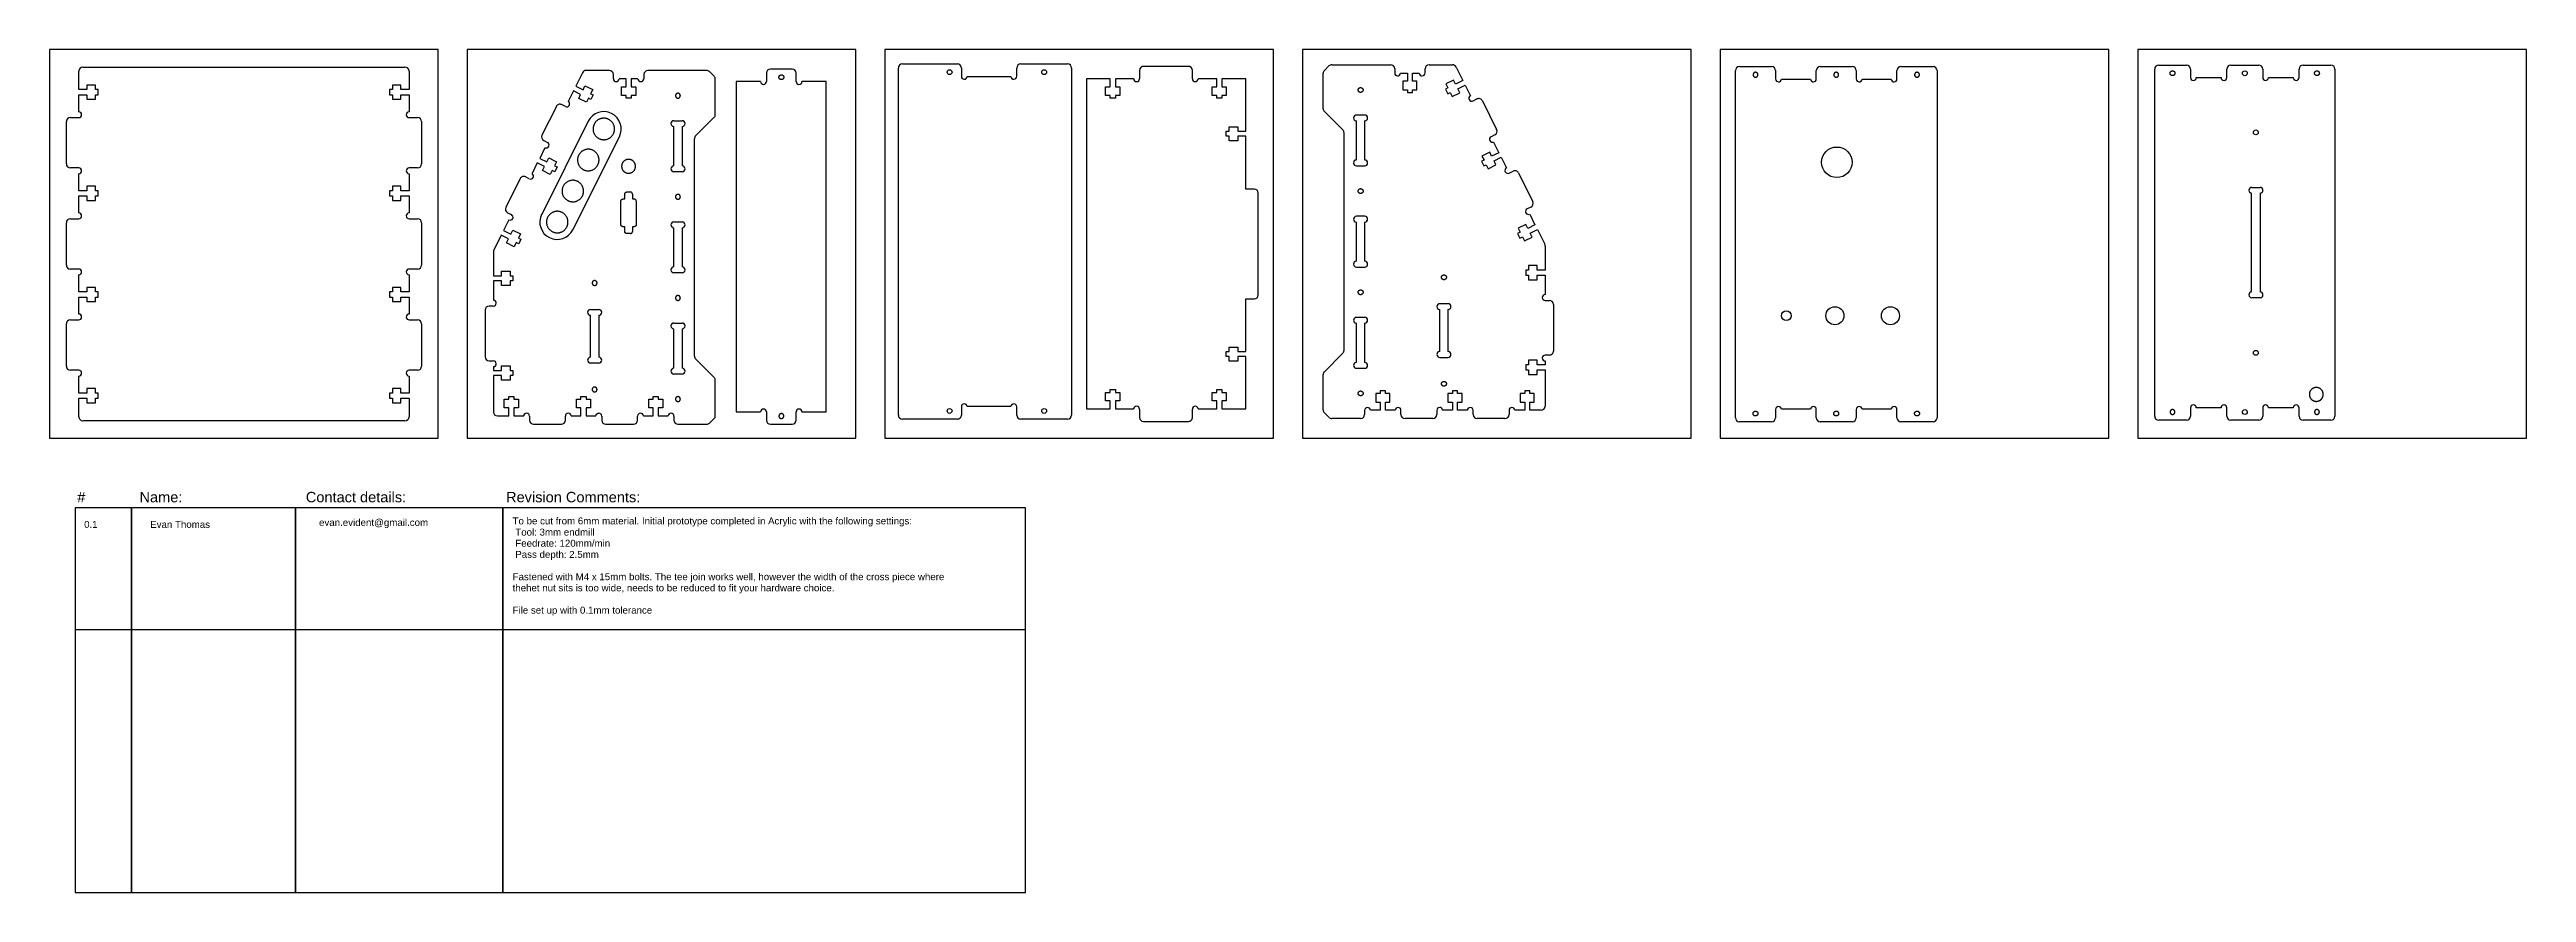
# Model space of a CAD drawing. Header units: millimetres. Extents: x -7 to 1784, y -327 to 394.
# Drawn here: x 0 to 1784, y -327 to 280 of the extents above; entities that cross this region are included whole.
import ezdxf

# ---------------------------------------------------------------- set-up
doc = ezdxf.new("R2010")
doc.units = ezdxf.units.MM
doc.header["$MEASUREMENT"] = 0
for name, color, linetype, true_color in [('Attribution', 18, 'Continuous', 0x000000), ('Material', 18, 'Continuous', 0x000000), ('Pocket inside 3mm deep', 5, 'Continuous', 0x0000ff), ('Profile inside 6mm deep', 192, 'Continuous', 0x7d26cd), ('Profile outside 6mm deep', 12, 'Continuous', 0xc80000)]:
    doc.layers.add(name, color=color, linetype=linetype, true_color=true_color)

msp = doc.modelspace()

# ---------------------------------------------------------------- texts
at = {"layer": 'Attribution', "attachment_point": 7, "line_spacing_factor": 0.963855}
for s, insert, char_height, width in [('\\fArial;#', (20, -46.2), 7.5, 13.193), ('\\fArial;Name:', (64.8, -46.2), 7.5, 36.325), ('\\fArial;Contact details:', (184.6, -46.2), 7.5, 77.711), ('\\fArial;Revision Comments:', (328.8, -46.2), 7.5, 101.611), ('\\fArial;0.1', (24.9, -64.6), 5, 13.102), ('\\fArial;Evan Thomas', (72.5, -64.6), 5, 46.928), ('\\fArial;evan.evident@gmail.com', (194.1, -64.6), 5, 82.259), ('\\fArial;To be cut from 6mm material. Initial prototype completed in Acrylic with the following settings:\\P Tool: 3mm endmill\\P Feedrate: 120mm/min\\P Pass depth: 2.5mm\\P\\PFastened with M4 x 15mm bolts. The tee join works well, however the width of the cross piece where\\Pthehet nut sits is too wide, needs to be reduced to fit your hardware choice.\\P\\PFile set up with 0.1mm tolerance', (333.5, -127.8), 5, 313.253)]:
    msp.add_mtext(s, dxfattribs=dict(at, insert=insert, char_height=char_height, width=width))

# ---------------------------------------------------------------- linework, layer by layer
at = {"layer": 'Attribution'}
msp.add_line((702.9, -137.9), (18.4, -137.9), dxfattribs=at)
for points in [[(18.4, -327.1), (59.1, -327.1), (59.1, -50.1), (18.4, -50.1), (18.4, -327.1)], [(59.1, -327.1), (177.2, -327.1), (177.2, -50.1), (59.1, -50.1), (59.1, -327.1)], [(177.2, -327.1), (326.5, -327.1), (326.5, -50.1), (177.2, -50.1), (177.2, -327.1)], [(326.5, -327.1), (702.9, -327.1), (702.9, -50.1), (326.5, -50.1), (326.5, -327.1)]]:
    msp.add_lwpolyline(points, dxfattribs=at)
at = {"layer": 'Material'}
for points in [[(0, 0), (280, 0), (280, 280), (0, 280), (0, 0)], [(300.8, 0), (580.8, 0), (580.8, 280), (300.8, 280), (300.8, 0)], [(601.5, 0), (881.5, 0), (881.5, 280), (601.5, 280), (601.5, 0)], [(902.3, 0), (1182.3, 0), (1182.3, 280), (902.3, 280), (902.3, 0)], [(1203.1, 0), (1483.1, 0), (1483.1, 280), (1203.1, 280), (1203.1, 0)], [(1503.9, 0), (1783.9, 0), (1783.9, 280), (1503.9, 280), (1503.9, 0)]]:
    msp.add_lwpolyline(points, dxfattribs=at)
at = {"layer": 'Pocket inside 3mm deep'}
for p, q in [((388, 228.4), (354.5, 161.3)), ((376.8, 150.1), (410.4, 217.2))]:
    msp.add_line(p, q, dxfattribs=at)
for centre, start, end in [((399.2, 222.8), 333.4349, 153.4349), ((365.6, 155.7), 153.4349, 333.4349)]:
    msp.add_arc(centre, 12.5, start, end, dxfattribs=at)
at = {"layer": 'Profile inside 6mm deep'}
for p, q in [((947.2, 232.8), (941.2, 232.8)), ((449.5, 196.2), (449.5, 224.5)), ((449.6, 228.7), (455.6, 228.7)), ((455.7, 224.5), (455.7, 196.2)), ((941.1, 228.6), (941.1, 200.4)), ((947.3, 200.4), (947.3, 228.6)), ((455.6, 192), (449.6, 192)), ((941.2, 196.2), (947.2, 196.2)), ((1586, 180.7), (1592, 180.7)), ((411.5, 153.9), (411.5, 170.9)), ((413, 172.4), (414.3, 172.4)), ((414.3, 172.4), (414.3, 175.9)), ((415.8, 177.4), (418.3, 177.4)), ((419.8, 175.9), (419.8, 172.4)), ((419.8, 172.4), (421, 172.4)), ((422.5, 170.9), (422.5, 153.9)), ((1585.9, 105.4), (1585.9, 176.5)), ((1592.1, 176.5), (1592.1, 105.4)), ((414.3, 152.4), (413, 152.4)), ((414.3, 148.9), (414.3, 152.4)), ((418.3, 147.4), (415.8, 147.4)), ((419.8, 152.4), (419.8, 148.9)), ((421, 152.4), (419.8, 152.4)), ((449.5, 123.4), (449.5, 151.6)), ((449.6, 155.8), (455.6, 155.8)), ((455.7, 151.6), (455.7, 123.4)), ((941.1, 155.7), (941.1, 127.5)), ((947.2, 159.9), (941.2, 159.9)), ((947.3, 127.5), (947.3, 155.7)), ((455.6, 119.2), (449.6, 119.2)), ((941.2, 123.3), (947.2, 123.3)), ((389.6, 92.8), (395.6, 92.8)), ((1001.1, 92.7), (1001.1, 62.5)), ((1007.2, 96.9), (1001.2, 96.9)), ((1007.3, 62.5), (1007.3, 92.7)), ((1592, 101.2), (1586, 101.2)), ((389.5, 58.4), (389.5, 88.6)), ((395.7, 88.6), (395.7, 58.4)), ((449.5, 50.5), (449.5, 78.8)), ((449.6, 83), (455.6, 83)), ((455.7, 78.8), (455.7, 50.5)), ((941.1, 82.9), (941.1, 54.6)), ((947.2, 87.1), (941.2, 87.1)), ((947.3, 54.6), (947.3, 82.9)), ((395.6, 54.2), (389.6, 54.2)), ((1001.2, 58.3), (1007.2, 58.3)), ((455.6, 46.3), (449.6, 46.3)), ((941.2, 50.4), (947.2, 50.4))]:
    msp.add_line(p, q, dxfattribs=at)
for centre, radius in [((648.2, 263.7), 1.75), ((716.3, 263.7), 1.75), ((1581, 262.9), 1.75), ((1589, 220.3), 1.75), ((1287.2, 198.8), 11), ((1250.8, 88.3), 3.5), ((1285.8, 88.3), 6.5), ((1325.8, 88.3), 6.5), ((1589, 61.6), 1.75), ((648.2, 19.7), 1.75), ((716.3, 19.7), 1.75), ((1581, 18.9), 1.75)]:
    msp.add_circle(centre, radius, dxfattribs=at)
for centre, radius, start, end in [((941.2, 230.7), 2.1, 90, 267.2706), ((947.2, 230.7), 2.1, 272.7294, 90), ((449.6, 226.6), 2.1, 90, 267.2706), ((455.6, 226.6), 2.1, 272.7294, 90), ((449.6, 194.1), 2.1, 92.7294, 270), ((455.6, 194.1), 2.1, 270, 87.2706), ((941.2, 198.3), 2.1, 92.7294, 270), ((947.2, 198.3), 2.1, 270, 87.2706), ((1586, 178.6), 2.1, 90, 267.2706), ((1592, 178.6), 2.1, 272.7294, 90), ((418.3, 175.9), 1.5, 360, 90), ((421, 170.9), 1.5, 0, 90), ((418.3, 148.9), 1.5, 270, 0), ((449.6, 153.7), 2.1, 90, 267.2706), ((455.6, 153.7), 2.1, 272.7294, 90), ((941.2, 157.8), 2.1, 90, 267.2706), ((947.2, 157.8), 2.1, 272.7294, 90), ((941.2, 125.4), 2.1, 92.7294, 270), ((947.2, 125.4), 2.1, 270, 87.2706), ((449.6, 121.3), 2.1, 92.7294, 270), ((455.6, 121.3), 2.1, 270, 87.2706), ((389.6, 90.7), 2.1, 90, 267.2706), ((395.6, 90.7), 2.1, 272.7294, 90), ((1001.2, 94.8), 2.1, 90, 267.2706), ((1007.2, 94.8), 2.1, 272.7294, 90), ((1586, 103.3), 2.1, 92.7294, 270), ((1592, 103.3), 2.1, 270, 87.2706), ((449.6, 80.9), 2.1, 90, 267.2706), ((455.6, 80.9), 2.1, 272.7294, 90), ((941.2, 85), 2.1, 90, 267.2706), ((947.2, 85), 2.1, 272.7294, 90), ((389.6, 56.3), 2.1, 92.7294, 270), ((395.6, 56.3), 2.1, 270, 87.2706), ((941.2, 52.5), 2.1, 92.7294, 270), ((947.2, 52.5), 2.1, 270, 87.2706), ((1001.2, 60.4), 2.1, 92.7294, 270), ((1007.2, 60.4), 2.1, 270, 87.2706), ((449.6, 48.4), 2.1, 92.7294, 270), ((455.6, 48.4), 2.1, 270, 87.2706)]:
    msp.add_arc(centre, radius, start, end, dxfattribs=at)
for points, weights, knots in [([(527, 258.3), (528.8, 258.3), (528.8, 260), (528.8, 261.8), (527, 261.8), (525.3, 261.8), (525.3, 260), (525.3, 258.3), (527, 258.3)], [0.999999860338, 0.707106851018, 1, 0.707106781187, 1, 0.707106781187, 1, 0.707106851018, 0.999999860338], [-10.995574, -10.995574, -10.995574, -8.246681, -8.246681, -5.497787, -5.497787, -2.748893, -2.748893, 0, 0, 0]), ([(944.2, 252.6), (942.5, 252.6), (942.5, 250.9), (942.5, 249.1), (944.2, 249.1), (946, 249.1), (946, 250.9), (946, 252.6), (944.2, 252.6)], [1, 0.707106781187, 1, 0.707106781187, 1, 0.707106781187, 1, 0.707106851018, 0.999999860338], [-10.995574, -10.995574, -10.995574, -8.246681, -8.246681, -5.497787, -5.497787, -2.748893, -2.748893, 0, 0, 0]), ([(1228.6, 260.1), (1226.9, 260.1), (1226.9, 261.8), (1226.9, 263.6), (1228.6, 263.6), (1230.4, 263.6), (1230.4, 261.8), (1230.4, 260.1), (1228.6, 260.1)], [1, 0.707106781187, 1, 0.707106781187, 1, 0.707106781187, 1, 0.707106851018, 0.999999860338], [0, 0, 0, 2.748894, 2.748894, 5.497787, 5.497787, 8.246681, 8.246681, 10.995574, 10.995574, 10.995574]), ([(1286.8, 260.1), (1285, 260.1), (1285, 261.8), (1285, 263.6), (1286.8, 263.6), (1288.5, 263.6), (1288.5, 261.8), (1288.5, 260.1), (1286.8, 260.1)], [0.999999720675, 0.707106920849, 1, 0.707106781187, 1, 0.707106781187, 1, 0.707106851018, 0.999999860338], [0, 0, 0, 2.748893, 2.748893, 5.497787, 5.497787, 8.246681, 8.246681, 10.995574, 10.995574, 10.995574]), ([(1344.9, 260.1), (1343.2, 260.1), (1343.2, 261.8), (1343.2, 263.6), (1344.9, 263.6), (1346.7, 263.6), (1346.7, 261.8), (1346.7, 260.1), (1344.9, 260.1)], [0.999999860338, 0.707106851018, 1, 0.707106781187, 1, 0.707106781187, 1, 0.707106851018, 0.999999860338], [0, 0, 0, 2.748893, 2.748893, 5.497787, 5.497787, 8.246681, 8.246681, 10.995574, 10.995574, 10.995574]), ([(1529, 261.2), (1530.7, 261.2), (1530.7, 262.9), (1530.7, 264.7), (1529, 264.7), (1527.2, 264.7), (1527.2, 262.9), (1527.2, 261.2), (1529, 261.2)], [0.999999860338, 0.707106851018, 1, 0.707106781187, 1, 0.707106781187, 1, 0.707106851018, 0.999999860338], [-10.995574, -10.995574, -10.995574, -8.246681, -8.246681, -5.497787, -5.497787, -2.748893, -2.748893, 0, 0, 0]), ([(1633, 261.2), (1634.7, 261.2), (1634.7, 262.9), (1634.7, 264.7), (1633, 264.7), (1631.2, 264.7), (1631.2, 262.9), (1631.2, 261.2), (1633, 261.2)], [1, 0.707106781187, 1, 0.707106781187, 1, 0.707106781187, 1, 0.707106851018, 0.999999860338], [-10.995574, -10.995574, -10.995574, -8.246681, -8.246681, -5.497787, -5.497787, -2.748893, -2.748893, 0, 0, 0]), ([(452.6, 248.5), (454.3, 248.5), (454.3, 246.8), (454.3, 245), (452.6, 245), (450.8, 245), (450.8, 246.8), (450.8, 248.5), (452.6, 248.5)], [1, 0.707106781187, 1, 0.707106781187, 1, 0.707106781187, 1, 0.707106851018, 0.999999860338], [-10.995574, -10.995574, -10.995574, -8.246681, -8.246681, -5.497787, -5.497787, -2.748893, -2.748893, 0, 0, 0]), ([(402.6, 229.7), (409.6, 226.3), (406.1, 219.3), (402.6, 212.4), (395.7, 215.9), (388.8, 219.3), (392.3, 226.3), (395.7, 233.2), (402.6, 229.7)], [0.999999860338, 0.707106851018, 1, 0.707106781187, 1, 0.707106781187, 1, 0.707106781187, 1], [-48.694686, -48.694686, -48.694686, -36.521017, -36.521017, -24.347345, -24.347345, -12.173672, -12.173672, 0, 0, 0]), ([(391.5, 207.4), (398.4, 203.9), (394.9, 197), (391.5, 190), (384.5, 193.5), (377.6, 197), (381.1, 203.9), (384.5, 210.8), (391.5, 207.4)], [0.999999860338, 0.707106851018, 1, 0.707106781187, 1, 0.707106781187, 1, 0.707106781187, 1], [-48.694686, -48.694686, -48.694686, -36.521017, -36.521017, -24.347345, -24.347345, -12.173672, -12.173672, 0, 0, 0]), ([(417, 200.9), (422, 200.9), (422, 195.9), (422, 190.9), (417, 190.9), (412, 190.9), (412, 195.9), (412, 200.9), (417, 200.9)], [1, 0.707106781187, 1, 0.707106781187, 1, 0.707106781187, 1, 0.707106851018, 0.999999860338], [-31.415927, -31.415927, -31.415927, -23.561944, -23.561944, -15.707962, -15.707962, -7.85398, -7.85398, 0, 0, 0]), ([(380.3, 185), (387.2, 181.5), (383.8, 174.6), (380.3, 167.7), (373.4, 171.2), (366.4, 174.6), (369.9, 181.5), (373.4, 188.5), (380.3, 185)], [0.999999860338, 0.707106851018, 1, 0.707106781187, 1, 0.707106781187, 1, 0.707106781187, 1], [-48.694686, -48.694686, -48.694686, -36.521017, -36.521017, -24.347345, -24.347345, -12.173672, -12.173672, 0, 0, 0]), ([(944.2, 179.8), (942.5, 179.8), (942.5, 178), (942.5, 176.3), (944.2, 176.3), (946, 176.3), (946, 178), (946, 179.8), (944.2, 179.8)], [1, 0.707106781187, 1, 0.707106781187, 1, 0.707106781187, 1, 0.707106851018, 0.999999860338], [-10.995574, -10.995574, -10.995574, -8.246681, -8.246681, -5.497787, -5.497787, -2.748893, -2.748893, 0, 0, 0]), ([(369.1, 162.7), (376, 159.2), (372.6, 152.3), (369.1, 145.3), (362.2, 148.8), (355.2, 152.3), (358.7, 159.2), (362.2, 166.1), (369.1, 162.7)], [0.999999860338, 0.707106851018, 1, 0.707106781187, 1, 0.707106781187, 1, 0.707106781187, 1], [-48.694686, -48.694686, -48.694686, -36.521017, -36.521017, -24.347345, -24.347345, -12.173672, -12.173672, 0, 0, 0]), ([(452.6, 175.7), (454.3, 175.7), (454.3, 173.9), (454.3, 172.2), (452.6, 172.2), (450.8, 172.2), (450.8, 173.9), (450.8, 175.7), (452.6, 175.7)], [1, 0.707106781187, 1, 0.707106781187, 1, 0.707106781187, 1, 0.707106851018, 0.999999860338], [-10.995574, -10.995574, -10.995574, -8.246681, -8.246681, -5.497787, -5.497787, -2.748893, -2.748893, 0, 0, 0]), ([(392.6, 110.1), (390.8, 110.1), (390.8, 111.8), (390.8, 113.6), (392.6, 113.6), (394.3, 113.6), (394.3, 111.8), (394.3, 110.1), (392.6, 110.1)], [0.999999860338, 0.707106851018, 1, 0.707106781187, 1, 0.707106781187, 1, 0.707106781187, 1], [-10.995574, -10.995574, -10.995574, -8.246681, -8.246681, -5.497787, -5.497787, -2.748894, -2.748894, 0, 0, 0]), ([(1004.2, 114.2), (1006, 114.2), (1006, 115.9), (1006, 117.7), (1004.2, 117.7), (1002.5, 117.7), (1002.5, 115.9), (1002.5, 114.2), (1004.2, 114.2)], [0.999999860338, 0.707106851018, 1, 0.707106781187, 1, 0.707106781187, 1, 0.707106781187, 1], [-10.995574, -10.995574, -10.995574, -8.246681, -8.246681, -5.497787, -5.497787, -2.748894, -2.748894, 0, 0, 0]), ([(452.6, 102.8), (454.3, 102.8), (454.3, 101.1), (454.3, 99.3), (452.6, 99.3), (450.8, 99.3), (450.8, 101.1), (450.8, 102.8), (452.6, 102.8)], [1, 0.707106781187, 1, 0.707106781187, 1, 0.707106781187, 1, 0.707106851018, 0.999999860338], [-10.995574, -10.995574, -10.995574, -8.246681, -8.246681, -5.497787, -5.497787, -2.748893, -2.748893, 0, 0, 0]), ([(944.2, 106.9), (942.5, 106.9), (942.5, 105.2), (942.5, 103.4), (944.2, 103.4), (946, 103.4), (946, 105.2), (946, 106.9), (944.2, 106.9)], [1, 0.707106781187, 1, 0.707106781187, 1, 0.707106781187, 1, 0.707106851018, 0.999999860338], [-10.995574, -10.995574, -10.995574, -8.246681, -8.246681, -5.497787, -5.497787, -2.748893, -2.748893, 0, 0, 0]), ([(392.6, 36.9), (394.3, 36.9), (394.3, 35.2), (394.3, 33.4), (392.6, 33.4), (390.8, 33.4), (390.8, 35.2), (390.8, 36.9), (392.6, 36.9)], [1, 0.707106781187, 1, 0.707106781187, 1, 0.707106781187, 1, 0.707106851018, 0.999999860338], [-10.995574, -10.995574, -10.995574, -8.246681, -8.246681, -5.497787, -5.497787, -2.748893, -2.748893, 0, 0, 0]), ([(1004.2, 41), (1002.5, 41), (1002.5, 39.3), (1002.5, 37.5), (1004.2, 37.5), (1006, 37.5), (1006, 39.3), (1006, 41), (1004.2, 41)], [1, 0.707106781187, 1, 0.707106781187, 1, 0.707106781187, 1, 0.707106851018, 0.999999860338], [-10.995574, -10.995574, -10.995574, -8.246681, -8.246681, -5.497787, -5.497787, -2.748893, -2.748893, 0, 0, 0]), ([(1632.5, 36.6), (1637.5, 36.6), (1637.5, 31.6), (1637.5, 26.6), (1632.5, 26.6), (1627.5, 26.6), (1627.5, 31.6), (1627.5, 36.6), (1632.5, 36.6)], [0.999999860338, 0.707106851018, 1, 0.707106781187, 1, 0.707106781187, 1, 0.707106851018, 0.999999860338], [-31.415927, -31.415927, -31.415927, -23.561946, -23.561946, -15.707963, -15.707963, -7.853981, -7.853981, 0, 0, 0]), ([(452.6, 30), (454.3, 30), (454.3, 28.2), (454.3, 26.5), (452.6, 26.5), (450.8, 26.5), (450.8, 28.2), (450.8, 30), (452.6, 30)], [1, 0.707106781187, 1, 0.707106781187, 1, 0.707106781187, 1, 0.707106851018, 0.999999860338], [-10.995574, -10.995574, -10.995574, -8.246681, -8.246681, -5.497787, -5.497787, -2.748893, -2.748893, 0, 0, 0]), ([(944.2, 34.1), (942.5, 34.1), (942.5, 32.3), (942.5, 30.6), (944.2, 30.6), (946, 30.6), (946, 32.3), (946, 34.1), (944.2, 34.1)], [1, 0.707106781187, 1, 0.707106781187, 1, 0.707106781187, 1, 0.707106851018, 0.999999860338], [-10.995574, -10.995574, -10.995574, -8.246681, -8.246681, -5.497787, -5.497787, -2.748893, -2.748893, 0, 0, 0]), ([(1228.6, 19.6), (1226.9, 19.6), (1226.9, 17.8), (1226.9, 16.1), (1228.6, 16.1), (1230.4, 16.1), (1230.4, 17.8), (1230.4, 19.6), (1228.6, 19.6)], [1, 0.707106781187, 1, 0.707106781187, 1, 0.707106781187, 1, 0.707106851018, 0.999999860338], [0, 0, 0, 2.748894, 2.748894, 5.497787, 5.497787, 8.246681, 8.246681, 10.995574, 10.995574, 10.995574]), ([(1286.8, 19.6), (1285, 19.6), (1285, 17.8), (1285, 16.1), (1286.8, 16.1), (1288.5, 16.1), (1288.5, 17.8), (1288.5, 19.6), (1286.8, 19.6)], [0.999999720675, 0.707106920849, 1, 0.707106781187, 1, 0.707106781187, 1, 0.707106851018, 0.999999860338], [0, 0, 0, 2.748893, 2.748893, 5.497787, 5.497787, 8.246681, 8.246681, 10.995574, 10.995574, 10.995574]), ([(1344.9, 19.6), (1343.2, 19.6), (1343.2, 17.8), (1343.2, 16.1), (1344.9, 16.1), (1346.7, 16.1), (1346.7, 17.8), (1346.7, 19.6), (1344.9, 19.6)], [0.999999860338, 0.707106851018, 1, 0.707106781187, 1, 0.707106781187, 1, 0.707106851018, 0.999999860338], [0, 0, 0, 2.748893, 2.748893, 5.497787, 5.497787, 8.246681, 8.246681, 10.995574, 10.995574, 10.995574]), ([(1529, 20.7), (1530.7, 20.7), (1530.7, 18.9), (1530.7, 17.2), (1529, 17.2), (1527.2, 17.2), (1527.2, 18.9), (1527.2, 20.7), (1529, 20.7)], [0.999999860338, 0.707106851018, 1, 0.707106781187, 1, 0.707106781187, 1, 0.707106851018, 0.999999860338], [-10.995574, -10.995574, -10.995574, -8.246681, -8.246681, -5.497787, -5.497787, -2.748893, -2.748893, 0, 0, 0]), ([(1633, 20.7), (1634.7, 20.7), (1634.7, 18.9), (1634.7, 17.2), (1633, 17.2), (1631.2, 17.2), (1631.2, 18.9), (1631.2, 20.7), (1633, 20.7)], [1, 0.707106781187, 1, 0.707106781187, 1, 0.707106781187, 1, 0.707106851018, 0.999999860338], [-10.995574, -10.995574, -10.995574, -8.246681, -8.246681, -5.497787, -5.497787, -2.748893, -2.748893, 0, 0, 0]), ([(527, 17.8), (528.8, 17.8), (528.8, 16), (528.8, 14.3), (527, 14.3), (525.3, 14.3), (525.3, 16), (525.3, 17.8), (527, 17.8)], [0.999999860338, 0.707106851018, 1, 0.707106781187, 1, 0.707106781187, 1, 0.707106851018, 0.999999860338], [-10.995574, -10.995574, -10.995574, -8.246681, -8.246681, -5.497787, -5.497787, -2.748893, -2.748893, 0, 0, 0])]:
    msp.add_rational_spline(points, weights, degree=2, knots=knots, dxfattribs=at)
for points, weights in [([(411.5, 170.9), (411.5, 172.4), (413, 172.4)], [1, 0.707106851018, 0.999999860338]), ([(414.3, 175.9), (414.3, 177.4), (415.8, 177.4)], [1, 0.707106851018, 0.999999860338]), ([(413, 152.4), (411.5, 152.4), (411.5, 153.9)], [1, 0.707106851018, 0.999999860338]), ([(415.8, 147.4), (414.3, 147.4), (414.3, 148.9)], [0.999999720675, 0.707106920849, 1]), ([(422.5, 153.9), (422.5, 152.4), (421, 152.4)], [1, 0.707106920849, 0.999999720675])]:
    msp.add_rational_spline(points, weights, degree=2, dxfattribs=at)
at = {"layer": 'Profile outside 6mm deep'}
for p, q in [((614.2, 269.6), (653.8, 269.6)), ((699.5, 269.6), (733.2, 269.6)), ((820.2, 267.9), (787.9, 267.9)), ((918.2, 264.9), (921.4, 268.2)), ((923.5, 269), (965.9, 269)), ((993.6, 269), (1010.4, 269)), ((1217.1, 267.7), (1240.2, 267.7)), ((1275.3, 267.7), (1298.3, 267.7)), ((1333.4, 267.7), (1356.5, 267.7)), ((1519, 268.8), (1539, 268.8)), ((1571, 268.8), (1591, 268.8)), ((1623, 268.8), (1643, 268.8)), ((24, 267.4), (256, 267.4)), ((403.2, 264.9), (386.4, 264.9)), ((406.1, 259), (406.1, 262)), ((428, 262), (428, 259)), ((473.3, 264.9), (430.9, 264.9)), ((478.6, 260.8), (475.4, 264.1)), ((479.5, 233.2), (479.5, 258.8)), ((516.3, 263), (516.3, 257)), ((534.8, 265.9), (519.2, 265.9)), ((537.7, 257), (537.7, 263)), ((611.3, 16.7), (611.3, 266.7)), ((656.7, 266.7), (656.7, 260.7)), ((660.9, 260.6), (692.4, 260.6)), ((696.6, 260.7), (696.6, 266.7)), ((736.1, 266.7), (736.1, 16.7)), ((780.8, 258.9), (767.6, 258.9)), ((785, 265), (785, 259)), ((823.1, 259), (823.1, 265)), ((917.3, 237.4), (917.3, 262.9)), ((968.8, 266.1), (968.8, 263.1)), ((990.7, 263.1), (990.7, 266.1)), ((1214.2, 14.8), (1214.2, 264.8)), ((1243.1, 264.8), (1243.1, 258.8)), ((1247.3, 258.7), (1268.2, 258.7)), ((1272.4, 258.8), (1272.4, 264.8)), ((1301.2, 264.8), (1301.2, 258.8)), ((1305.4, 258.7), (1326.3, 258.7)), ((1330.5, 258.8), (1330.5, 264.8)), ((1359.4, 264.8), (1359.4, 14.8)), ((1516.1, 15.9), (1516.1, 265.9)), ((1541.9, 265.9), (1541.9, 259.9)), ((1546.1, 259.8), (1563.9, 259.8)), ((1568.1, 259.9), (1568.1, 265.9)), ((1593.9, 265.9), (1593.9, 259.9)), ((1598.1, 259.8), (1615.9, 259.8)), ((1620.1, 259.9), (1620.1, 265.9)), ((1645.9, 265.9), (1645.9, 15.9)), ((365, 239), (354.6, 218.3)), ((371.5, 238.9), (368.8, 240.3)), ((931.4, 222.1), (918.2, 235.3)), ((1025.3, 243), (1028, 244.4)), ((1031.9, 243.1), (1042.2, 222.4)), ((12.1, 197.6), (12.1, 228.1)), ((15, 231), (21, 231)), ((259, 231), (265, 231)), ((267.9, 228.1), (267.9, 197.6)), ((355.9, 214.4), (358.6, 213.1)), ((464.5, 59.2), (464.5, 215.8)), ((465.4, 218), (478.6, 231.2)), ((932.3, 63.4), (932.3, 219.9)), ((1040.9, 218.5), (1038.2, 217.2)), ((21, 194.7), (15, 194.7)), ((265, 194.7), (259, 194.7)), ((339, 187), (328.6, 166.3)), ((345.5, 186.9), (342.8, 188.3)), ((1051.3, 191), (1054, 192.4)), ((1057.9, 191.1), (1068.2, 170.4)), ((329.9, 162.4), (332.6, 161.1)), ((870.5, 103.3), (870.5, 176.6)), ((1066.9, 166.5), (1064.2, 165.2)), ((12.1, 124.8), (12.1, 155.2)), ((15, 158.1), (21, 158.1)), ((259, 158.1), (265, 158.1)), ((267.9, 155.2), (267.9, 124.8)), ((21, 121.9), (15, 121.9)), ((265, 121.9), (259, 121.9)), ((313.7, 92.3), (313.7, 58.7)), ((319.6, 95.2), (316.6, 95.2)), ((1077.2, 99.3), (1080.2, 99.3)), ((1083.1, 96.4), (1083.1, 62.8)), ((12.1, 51.9), (12.1, 82.4)), ((15, 85.3), (21, 85.3)), ((259, 85.3), (265, 85.3)), ((267.9, 82.4), (267.9, 51.9)), ((316.6, 55.8), (319.6, 55.8)), ((478.6, 43.8), (465.4, 57.1)), ((918.2, 47.9), (931.4, 61.2)), ((1080.2, 59.9), (1077.2, 59.9)), ((21, 49), (15, 49)), ((265, 49), (259, 49)), ((479.5, 16.2), (479.5, 41.8)), ((917.3, 20.4), (917.3, 45.9)), ((21.1, 15.5), (21.1, 28.9)), ((516.3, 19), (516.3, 13)), ((537.7, 13), (537.7, 19)), ((656.7, 22.7), (656.7, 16.7)), ((692.4, 22.8), (660.9, 22.8)), ((696.6, 16.7), (696.6, 22.7)), ((785, 21), (785, 15)), ((823.1, 15), (823.1, 21)), ((921.4, 15.1), (918.2, 18.3)), ((947.1, 20.1), (947.1, 17.1)), ((973.3, 17.1), (973.3, 20.1)), ((999.1, 20.1), (999.1, 17.1)), ((1025.3, 17.1), (1025.3, 20.1)), ((1051.1, 20.1), (1051.1, 17.1)), ((1243.1, 20.8), (1243.1, 14.8)), ((1268.2, 20.9), (1247.3, 20.9)), ((1272.4, 14.8), (1272.4, 20.8)), ((1301.2, 20.8), (1301.2, 14.8)), ((1326.3, 20.9), (1305.4, 20.9)), ((1330.5, 14.8), (1330.5, 20.8)), ((1541.9, 21.9), (1541.9, 15.9)), ((1563.9, 22), (1546.1, 22)), ((1568.1, 15.9), (1568.1, 21.9)), ((1593.9, 21.9), (1593.9, 15.9)), ((1615.9, 22), (1598.1, 22)), ((1620.1, 15.9), (1620.1, 21.9)), ((256, 12.6), (24, 12.6)), ((345.7, 16), (345.7, 13)), ((348.6, 10.1), (368.6, 10.1)), ((371.5, 13), (371.5, 16)), ((397.7, 16), (397.7, 13)), ((400.6, 10.1), (420.6, 10.1)), ((423.5, 13), (423.5, 16)), ((449.7, 16), (449.7, 13)), ((452.6, 10.1), (473.3, 10.1)), ((475.4, 11), (478.6, 14.2)), ((519.2, 10.1), (534.8, 10.1)), ((653.8, 13.8), (614.2, 13.8)), ((733.2, 13.8), (699.5, 13.8)), ((787.9, 12.1), (820.2, 12.1)), ((944.2, 14.2), (923.5, 14.2)), ((996.2, 14.2), (976.2, 14.2)), ((1048.2, 14.2), (1028.2, 14.2)), ((1240.2, 11.9), (1217.1, 11.9)), ((1298.3, 11.9), (1275.3, 11.9)), ((1356.5, 11.9), (1333.4, 11.9)), ((1539, 13), (1519, 13)), ((1591, 13), (1571, 13)), ((1643, 13), (1623, 13))]:
    msp.add_line(p, q, dxfattribs=at)
for points in [[(21.1, 235.2), (21.1, 247.4), (26.9, 247.4), (26.9, 244.2), (33.1, 244.2), (33.1, 247.4), (35.1, 247.4), (35.1, 251.1), (33.1, 251.1), (33.1, 254.4), (26.9, 254.4), (26.9, 251.1), (21.1, 251.1), (21.1, 264.5)], [(258.9, 264.5), (258.9, 251.1), (253.1, 251.1), (253.1, 254.4), (246.9, 254.4), (246.9, 251.1), (244.9, 251.1), (244.9, 247.4), (246.9, 247.4), (246.9, 244.2), (253.1, 244.2), (253.1, 247.4), (258.9, 247.4), (258.9, 235.2)], [(383.8, 263.3), (379, 253.6), (384.2, 251), (385.6, 253.9), (391.2, 251.2), (389.7, 248.2), (391.5, 247.4), (389.9, 244), (388.1, 244.9), (386.6, 242), (381.1, 244.8), (382.5, 247.7), (377.3, 250.3), (373.5, 242.6)], [(423.8, 258.9), (418.9, 258.9), (418.9, 253.1), (422.2, 253.1), (422.2, 246.9), (418.9, 246.9), (418.9, 244.9), (415.2, 244.9), (415.2, 246.9), (412, 246.9), (412, 253.1), (415.2, 253.1), (415.2, 258.9), (410.3, 258.9)], [(512.1, 256.9), (494.6, 256.9), (494.6, 19.1), (512.1, 19.1)], [(541.9, 19.1), (559.4, 19.1), (559.4, 256.9), (541.9, 256.9)], [(767.6, 258.9), (767.6, 253.1), (770.8, 253.1), (770.8, 246.9), (767.6, 246.9), (767.6, 244.9), (763.9, 244.9), (763.9, 246.9), (760.6, 246.9), (760.6, 253.1), (763.9, 253.1), (763.9, 258.9), (746.7, 258.9), (746.7, 21.1), (763.9, 21.1), (763.9, 26.9), (760.6, 26.9), (760.6, 33.1), (763.9, 33.1), (763.9, 35.1), (767.6, 35.1), (767.6, 33.1), (770.8, 33.1), (770.8, 26.9), (767.6, 26.9), (767.6, 21.1), (780.8, 21.1)], [(867.6, 179.5), (861.5, 179.5), (861.5, 217.5), (855.7, 217.5), (855.7, 214.2), (849.5, 214.2), (849.5, 217.5), (847.5, 217.5), (847.5, 221.2), (849.5, 221.2), (849.5, 224.4), (855.7, 224.4), (855.7, 221.2), (861.5, 221.2), (861.5, 258.9), (844.3, 258.9), (844.3, 253.1), (847.5, 253.1), (847.5, 246.9), (844.3, 246.9), (844.3, 244.9), (840.6, 244.9), (840.6, 246.9), (837.3, 246.9), (837.3, 253.1), (840.6, 253.1), (840.6, 258.9), (827.3, 258.9)], [(973, 263), (977.9, 263), (977.9, 257.2), (974.6, 257.2), (974.6, 251), (977.9, 251), (977.9, 249), (981.6, 249), (981.6, 251), (984.8, 251), (984.8, 257.2), (981.6, 257.2), (981.6, 263), (986.5, 263)], [(1013, 267.4), (1017.8, 257.7), (1012.6, 255.1), (1011.2, 258), (1005.6, 255.3), (1007.1, 252.4), (1005.3, 251.5), (1007, 248.2), (1008.7, 249), (1010.2, 246.1), (1015.7, 248.9), (1014.3, 251.8), (1019.5, 254.4), (1023.3, 246.7)], [(356.8, 209.3), (353, 201.6), (358.2, 199), (359.6, 201.9), (365.2, 199.2), (363.7, 196.2), (365.5, 195.4), (363.9, 192), (362.1, 192.9), (360.6, 190), (355.1, 192.8), (356.5, 195.7), (351.3, 198.3), (347.5, 190.6)], [(1040, 213.4), (1043.8, 205.7), (1038.6, 203.1), (1037.2, 206), (1031.6, 203.3), (1033.1, 200.4), (1031.3, 199.5), (1033, 196.2), (1034.7, 197), (1036.2, 194.1), (1041.7, 196.9), (1040.3, 199.8), (1045.5, 202.4), (1049.3, 194.7)], [(21.1, 162.3), (21.1, 174.6), (26.9, 174.6), (26.9, 171.3), (33.1, 171.3), (33.1, 174.6), (35.1, 174.6), (35.1, 178.3), (33.1, 178.3), (33.1, 181.5), (26.9, 181.5), (26.9, 178.3), (21.1, 178.3), (21.1, 190.5)], [(258.9, 190.5), (258.9, 178.3), (253.1, 178.3), (253.1, 181.5), (246.9, 181.5), (246.9, 178.3), (244.9, 178.3), (244.9, 174.6), (246.9, 174.6), (246.9, 171.3), (253.1, 171.3), (253.1, 174.6), (258.9, 174.6), (258.9, 162.3)], [(1066, 161.4), (1069.8, 153.7), (1064.6, 151.1), (1063.2, 154), (1057.6, 151.3), (1059.1, 148.4), (1057.3, 147.5), (1059, 144.2), (1060.7, 145), (1062.2, 142.1), (1067.7, 144.9), (1066.3, 147.8), (1071.5, 150.4), (1076.8, 139.7)], [(330.8, 157.3), (327, 149.6), (332.2, 147), (333.6, 149.9), (339.2, 147.2), (337.7, 144.2), (339.5, 143.4), (337.9, 140), (336.1, 140.9), (334.6, 138), (329.1, 140.8), (330.5, 143.7), (325.3, 146.3), (320, 135.6)], [(319.7, 134.3), (319.7, 117), (325.5, 117), (325.5, 120.3), (331.7, 120.3), (331.7, 117), (333.7, 117), (333.7, 113.3), (331.7, 113.3), (331.7, 110.1), (325.5, 110.1), (325.5, 113.3), (319.7, 113.3), (319.7, 99.4)], [(1077.1, 138.4), (1077.1, 121.1), (1071.3, 121.1), (1071.3, 124.4), (1065.1, 124.4), (1065.1, 121.1), (1063.1, 121.1), (1063.1, 117.4), (1065.1, 117.4), (1065.1, 114.2), (1071.3, 114.2), (1071.3, 117.4), (1077.1, 117.4), (1077.1, 103.5)], [(21.1, 89.5), (21.1, 101.7), (26.9, 101.7), (26.9, 98.5), (33.1, 98.5), (33.1, 101.7), (35.1, 101.7), (35.1, 105.4), (33.1, 105.4), (33.1, 108.7), (26.9, 108.7), (26.9, 105.4), (21.1, 105.4), (21.1, 117.7)], [(258.9, 117.7), (258.9, 105.4), (253.1, 105.4), (253.1, 108.7), (246.9, 108.7), (246.9, 105.4), (244.9, 105.4), (244.9, 101.7), (246.9, 101.7), (246.9, 98.5), (253.1, 98.5), (253.1, 101.7), (258.9, 101.7), (258.9, 89.5)], [(827.3, 21.1), (840.6, 21.1), (840.6, 26.9), (837.3, 26.9), (837.3, 33.1), (840.6, 33.1), (840.6, 35.1), (844.3, 35.1), (844.3, 33.1), (847.5, 33.1), (847.5, 26.9), (844.3, 26.9), (844.3, 21.1), (861.5, 21.1), (861.5, 58.8), (855.7, 58.8), (855.7, 55.5), (849.5, 55.5), (849.5, 58.8), (847.5, 58.8), (847.5, 62.5), (849.5, 62.5), (849.5, 65.7), (855.7, 65.7), (855.7, 62.5), (861.5, 62.5), (861.5, 100.4), (867.6, 100.4)], [(1077.1, 55.7), (1077.1, 53), (1071.3, 53), (1071.3, 56.2), (1065.1, 56.2), (1065.1, 53), (1063.1, 53), (1063.1, 49.3), (1065.1, 49.3), (1065.1, 46), (1071.3, 46), (1071.3, 49.3), (1077.1, 49.3), (1077.1, 23.1)], [(21.1, 28.9), (26.9, 28.9), (26.9, 25.6), (33.1, 25.6), (33.1, 28.9), (35.1, 28.9), (35.1, 32.6), (33.1, 32.6), (33.1, 35.8), (26.9, 35.8), (26.9, 32.6), (21.1, 32.6), (21.1, 44.8)], [(258.9, 44.8), (258.9, 32.6), (253.1, 32.6), (253.1, 35.8), (246.9, 35.8), (246.9, 32.6), (244.9, 32.6), (244.9, 28.9), (246.9, 28.9), (246.9, 25.6), (253.1, 25.6), (253.1, 28.9), (258.9, 28.9), (258.9, 15.5)], [(319.7, 51.6), (319.7, 48.9), (325.5, 48.9), (325.5, 52.1), (331.7, 52.1), (331.7, 48.9), (333.7, 48.9), (333.7, 45.2), (331.7, 45.2), (331.7, 41.9), (325.5, 41.9), (325.5, 45.2), (319.7, 45.2), (319.7, 19)], [(322.6, 16.1), (330.7, 16.1), (330.7, 21.9), (327.5, 21.9), (327.5, 28.1), (330.7, 28.1), (330.7, 30.1), (334.4, 30.1), (334.4, 28.1), (337.7, 28.1), (337.7, 21.9), (334.4, 21.9), (334.4, 16.1), (341.5, 16.1)], [(375.7, 16.1), (382.7, 16.1), (382.7, 21.9), (379.5, 21.9), (379.5, 28.1), (382.7, 28.1), (382.7, 30.1), (386.4, 30.1), (386.4, 28.1), (389.7, 28.1), (389.7, 21.9), (386.4, 21.9), (386.4, 16.1), (393.5, 16.1)], [(427.7, 16.1), (434.7, 16.1), (434.7, 21.9), (431.5, 21.9), (431.5, 28.1), (434.7, 28.1), (434.7, 30.1), (438.4, 30.1), (438.4, 28.1), (441.7, 28.1), (441.7, 21.9), (438.4, 21.9), (438.4, 16.1), (445.5, 16.1)], [(969.1, 20.2), (962.1, 20.2), (962.1, 26), (965.3, 26), (965.3, 32.2), (962.1, 32.2), (962.1, 34.2), (958.4, 34.2), (958.4, 32.2), (955.1, 32.2), (955.1, 26), (958.4, 26), (958.4, 20.2), (951.3, 20.2)], [(1021.1, 20.2), (1014.1, 20.2), (1014.1, 26), (1017.3, 26), (1017.3, 32.2), (1014.1, 32.2), (1014.1, 34.2), (1010.4, 34.2), (1010.4, 32.2), (1007.1, 32.2), (1007.1, 26), (1010.4, 26), (1010.4, 20.2), (1003.3, 20.2)], [(1074.2, 20.2), (1066.1, 20.2), (1066.1, 26), (1069.3, 26), (1069.3, 32.2), (1066.1, 32.2), (1066.1, 34.2), (1062.4, 34.2), (1062.4, 32.2), (1059.1, 32.2), (1059.1, 26), (1062.4, 26), (1062.4, 20.2), (1055.3, 20.2)]]:
    msp.add_lwpolyline(points, dxfattribs=at)
for centre, radius, start, end in [((614.2, 266.7), 2.9, 90, 180), ((653.8, 266.7), 2.9, 0, 90), ((699.5, 266.7), 2.9, 90, 180), ((733.2, 266.7), 2.9, 0, 90), ((787.9, 265), 2.9, 90, 180), ((820.2, 265), 2.9, 0, 90), ((923.5, 266.1), 2.9, 90, 135), ((965.9, 266.1), 2.9, 0, 90), ((993.6, 266.1), 2.9, 90, 180), ((1010.4, 266.1), 2.9, 26.5651, 90), ((1217.1, 264.8), 2.9, 90, 180), ((1240.2, 264.8), 2.9, 0, 90), ((1275.3, 264.8), 2.9, 90, 180), ((1298.3, 264.8), 2.9, 360, 90), ((1333.4, 264.8), 2.9, 90, 180), ((1356.5, 264.8), 2.9, 0, 90), ((1519, 265.9), 2.9, 90, 180), ((1539, 265.9), 2.9, 0, 90), ((1571, 265.9), 2.9, 90, 180), ((1591, 265.9), 2.9, 0, 90), ((1623, 265.9), 2.9, 90, 180), ((1643, 265.9), 2.9, 360, 90), ((24, 264.5), 2.9, 90, 180), ((256, 264.5), 2.9, 0, 90), ((386.4, 262), 2.9, 90, 153.4349), ((403.2, 262), 2.9, 360, 90), ((408.2, 259), 2.1, 180, 357.2706), ((425.9, 259), 2.1, 182.7294, 360), ((430.9, 262), 2.9, 90, 180), ((473.3, 262), 2.9, 45, 90), ((476.6, 258.8), 2.9, 0, 45), ((514.2, 257), 2.1, 182.7294, 0), ((519.2, 263), 2.9, 90, 180), ((534.8, 263), 2.9, 360, 90), ((539.8, 257), 2.1, 180, 357.2706), ((658.8, 260.7), 2.1, 180, 357.2706), ((694.5, 260.7), 2.1, 182.7294, 360), ((782.9, 259), 2.1, 182.7294, 0), ((825.2, 259), 2.1, 180, 357.2706), ((920.2, 262.9), 2.9, 135, 180), ((970.9, 263.1), 2.1, 180, 357.2706), ((988.6, 263.1), 2.1, 182.7294, 0), ((1245.2, 258.8), 2.1, 180, 357.2706), ((1270.3, 258.8), 2.1, 182.7294, 0), ((1303.3, 258.8), 2.1, 180, 357.2706), ((1328.4, 258.8), 2.1, 182.7294, 360), ((1544, 259.9), 2.1, 180, 357.2706), ((1566, 259.9), 2.1, 182.7294, 0), ((1596, 259.9), 2.1, 180, 357.2706), ((1618, 259.9), 2.1, 182.7294, 360), ((21, 233.1), 2.1, 270, 87.2706), ((259, 233.1), 2.1, 92.7294, 270), ((367.5, 237.7), 2.9, 63.4349, 153.4349), ((372.5, 240.8), 2.1, 243.4349, 60.7055), ((476.6, 233.2), 2.9, 315, 0), ((920.2, 237.4), 2.9, 180, 225), ((1024.3, 244.9), 2.1, 119.2945, 296.5651), ((1029.3, 241.8), 2.9, 26.5651, 116.5651), ((15, 228.1), 2.9, 90, 180), ((265, 228.1), 2.9, 0, 90), ((357.2, 217), 2.9, 153.4349, 243.4349), ((467.6, 215.8), 3.1, 135, 180), ((929.2, 219.9), 3.1, 0, 45), ((1039.1, 215.3), 2.1, 116.5651, 293.8356), ((1039.6, 221.1), 2.9, 296.5651, 26.5651), ((15, 197.6), 2.9, 180, 270), ((265, 197.6), 2.9, 270, 360), ((357.7, 211.2), 2.1, 246.1644, 63.4349), ((21, 192.6), 2.1, 272.7294, 90), ((259, 192.6), 2.1, 90, 267.2706), ((341.5, 185.7), 2.9, 63.4349, 153.4349), ((346.5, 188.8), 2.1, 243.4349, 60.7055), ((867.6, 176.6), 2.9, 0, 90), ((1050.3, 192.9), 2.1, 119.2945, 296.5651), ((1055.3, 189.8), 2.9, 26.5651, 116.5651), ((21, 160.2), 2.1, 270, 87.2706), ((259, 160.2), 2.1, 92.7294, 270), ((331.2, 165), 2.9, 153.4349, 243.4349), ((331.7, 159.2), 2.1, 246.1644, 63.4349), ((1065.1, 163.3), 2.1, 116.5651, 293.8356), ((1065.6, 169.1), 2.9, 296.5651, 26.5651), ((15, 155.2), 2.9, 90, 180), ((265, 155.2), 2.9, 0, 90), ((322.6, 134.3), 2.9, 153.4349, 180), ((1074.2, 138.4), 2.9, 0, 26.5651), ((15, 124.8), 2.9, 180, 270), ((21, 119.8), 2.1, 272.7294, 90), ((259, 119.8), 2.1, 90, 267.2706), ((265, 124.8), 2.9, 270, 360), ((21, 87.4), 2.1, 270, 87.2706), ((259, 87.4), 2.1, 92.7294, 270), ((316.6, 92.3), 2.9, 90, 180), ((319.6, 97.3), 2.1, 270, 87.2706), ((867.6, 103.3), 2.9, 270, 0), ((1077.2, 101.4), 2.1, 92.7294, 270), ((1080.2, 96.4), 2.9, 360, 90), ((15, 82.4), 2.9, 90, 180), ((265, 82.4), 2.9, 0, 90), ((316.6, 58.7), 2.9, 180, 270), ((319.6, 53.7), 2.1, 272.7294, 90), ((467.6, 59.2), 3.1, 180, 225), ((929.2, 63.4), 3.1, 315, 360), ((1077.2, 57.8), 2.1, 90, 267.2706), ((1080.2, 62.8), 2.9, 270, 360), ((15, 51.9), 2.9, 180, 270), ((21, 46.9), 2.1, 272.7294, 90), ((259, 46.9), 2.1, 90, 267.2706), ((265, 51.9), 2.9, 270, 360), ((476.6, 41.8), 2.9, 0, 45), ((920.2, 45.9), 2.9, 135, 180), ((322.6, 19), 2.9, 180, 270), ((343.6, 16), 2.1, 90, 177.2706), ((343.6, 16), 2.1, 0, 90), ((373.6, 16), 2.1, 2.7294, 180), ((395.6, 16), 2.1, 360, 90), ((425.6, 16), 2.1, 2.7294, 180), ((447.6, 16), 2.1, 0, 177.2706), ((514.2, 19), 2.1, 0, 177.2706), ((539.8, 19), 2.1, 2.7294, 180), ((658.8, 22.7), 2.1, 2.7294, 180), ((694.5, 22.7), 2.1, 0, 177.2706), ((782.9, 21), 2.1, 0, 177.2706), ((825.2, 21), 2.1, 2.7294, 180), ((920.2, 20.4), 2.9, 180, 225), ((949.2, 20.1), 2.1, 2.7294, 180), ((971.2, 20.1), 2.1, 90, 177.2706), ((971.2, 20.1), 2.1, 0, 90), ((1001.2, 20.1), 2.1, 90, 180), ((1023.2, 20.1), 2.1, 0, 177.2706), ((1053.2, 20.1), 2.1, 90, 180), ((1053.2, 20.1), 2.1, 2.7294, 90), ((1074.2, 23.1), 2.9, 270, 360), ((1245.2, 20.8), 2.1, 2.7294, 180), ((1270.3, 20.8), 2.1, 360, 177.2706), ((1303.3, 20.8), 2.1, 2.7294, 180), ((1328.4, 20.8), 2.1, 360, 177.2706), ((1544, 21.9), 2.1, 2.7294, 180), ((1566, 21.9), 2.1, 360, 177.2706), ((1596, 21.9), 2.1, 2.7294, 180), ((1618, 21.9), 2.1, 0, 177.2706), ((24, 15.5), 2.9, 180, 270), ((256, 15.5), 2.9, 270, 360), ((348.6, 13), 2.9, 180, 270), ((368.6, 13), 2.9, 270, 360), ((400.6, 13), 2.9, 180, 270), ((420.6, 13), 2.9, 270, 0), ((452.6, 13), 2.9, 180, 270), ((473.3, 13), 2.9, 270, 315), ((476.6, 16.2), 2.9, 315, 0), ((519.2, 13), 2.9, 180, 270), ((534.8, 13), 2.9, 270, 0), ((614.2, 16.7), 2.9, 180, 270), ((653.8, 16.7), 2.9, 270, 0), ((699.5, 16.7), 2.9, 180, 270), ((733.2, 16.7), 2.9, 270, 0), ((787.9, 15), 2.9, 180, 270), ((820.2, 15), 2.9, 270, 360), ((923.5, 17.1), 2.9, 225, 270), ((944.2, 17.1), 2.9, 270, 360), ((976.2, 17.1), 2.9, 180, 270), ((996.2, 17.1), 2.9, 270, 360), ((1028.2, 17.1), 2.9, 180, 270), ((1048.2, 17.1), 2.9, 270, 0), ((1217.1, 14.8), 2.9, 180, 270), ((1240.2, 14.8), 2.9, 270, 0), ((1275.3, 14.8), 2.9, 180, 270), ((1298.3, 14.8), 2.9, 270, 360), ((1333.4, 14.8), 2.9, 180, 270), ((1356.5, 14.8), 2.9, 270, 0), ((1519, 15.9), 2.9, 180, 270), ((1539, 15.9), 2.9, 270, 360), ((1571, 15.9), 2.9, 180, 270), ((1591, 15.9), 2.9, 270, 360), ((1623, 15.9), 2.9, 180, 270), ((1643, 15.9), 2.9, 270, 360)]:
    msp.add_arc(centre, radius, start, end, dxfattribs=at)
for points in [[(393.5, 16.1), (393.6, 18.1), (395.6, 18.1)], [(1003.3, 20.2), (1003.2, 22.2), (1001.2, 22.2)]]:
    msp.add_rational_spline(points, [1, 0.723747086629, 1], degree=2, dxfattribs=at)

msp.set_redraw_order([(e.dxf.handle, doc.entitydb.next_handle()) for e in msp.query("TEXT MTEXT ATTDEF DIMENSION ARC_DIMENSION")])  # texts and dimensions are drawn at this point

doc.saveas('drawing.dxf')
